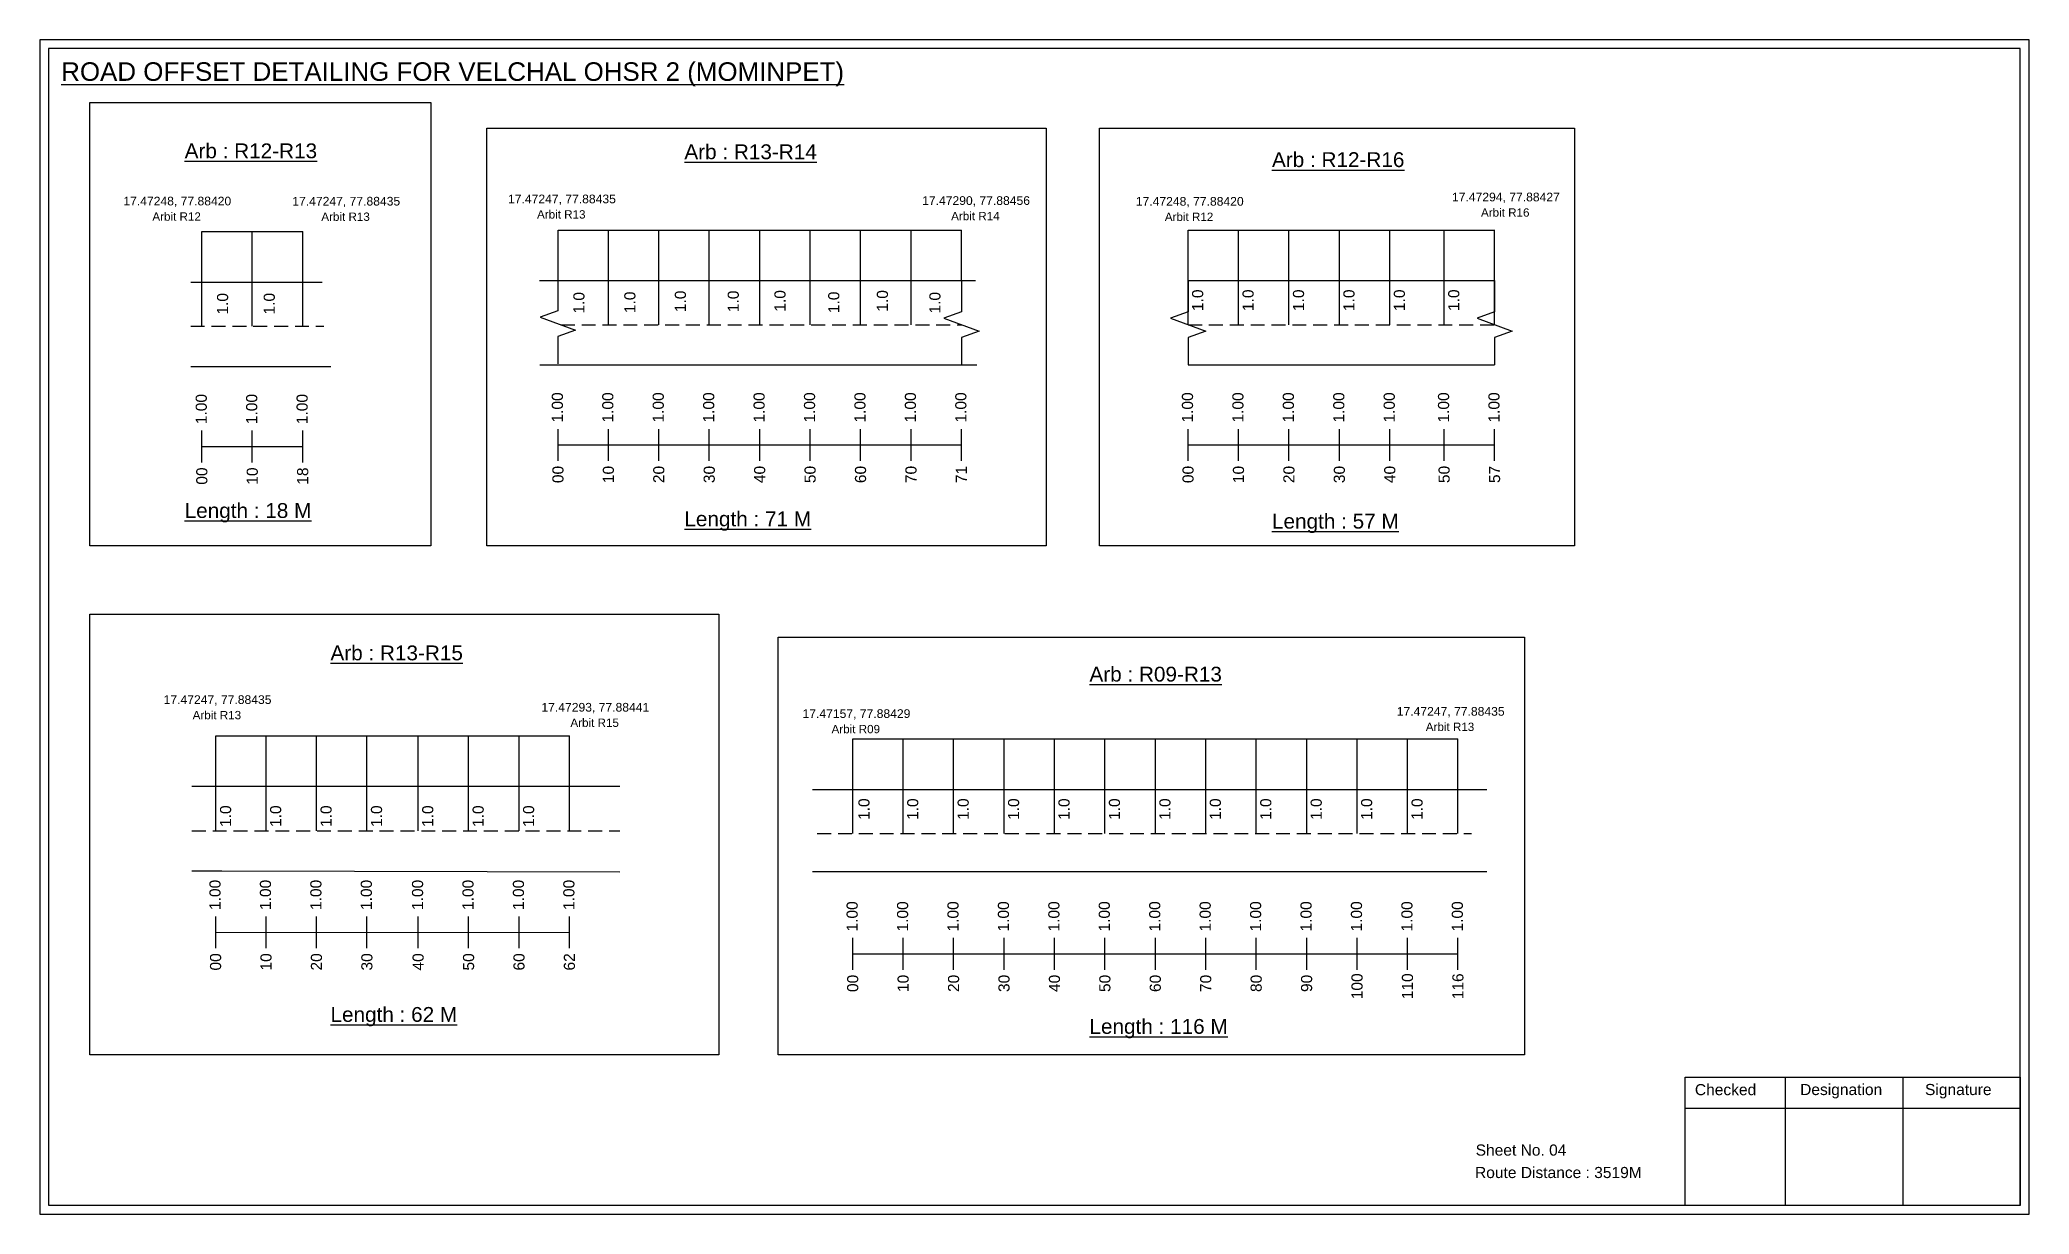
# Model space of a CAD drawing. Header units: inches. Extents: x 1000 to 5772, y 113 to 3122.
# Drawn here: x 3217 to 3754, y 113 to 429 of the extents above; entities that cross this region are included whole.
import ezdxf

# ---------------------------------------------------------------- set-up
doc = ezdxf.new("R2010")
doc.units = ezdxf.units.IN
doc.header["$MEASUREMENT"] = 0
doc.linetypes.add('DASHED2', pattern=[0.375, 0.25, -0.125])
doc.layers.add('PDF_Geometry', color=7, linetype='Continuous')
doc.layers.add('PDF_Text', color=5, linetype='Continuous')
doc.styles.add('PDF Arial', font='arial.ttf')
doc.styles.get("Standard").update_dxf_attribs({"font": 'arial.ttf'})

msp = doc.modelspace()

# ---------------------------------------------------------------- texts
at = {"color": 242, "true_color": 0xcd2027}
for s, height, p in [('%%UROAD OFFSET DETAILING FOR VELCHAL OHSR 2 (MOMINPET)', 5, (3222.93, 418.19)), ('%%UArb : R12-R13', 4, (3256.22, 397.31)), ('%%UArb : R13-R14', 4, (3390.97, 397.06)), ('%%UArb : R12-R16', 4, (3549.43, 394.94)), ('%%ULength : 18 M', 4, (3256.22, 300.31)), ('%%ULength : 71 M', 4, (3390.97, 298.06)), ('%%ULength : 57 M', 4, (3549.43, 297.44)), ('%%UArb : R13-R15', 4, (3295.54, 261.92)), ('%%UArb : R09-R13', 4, (3500.21, 256.19)), ('%%ULength : 62 M', 4, (3295.54, 164.42)), ('%%ULength : 116 M', 4, (3500.21, 161.19))]:
    msp.add_text(s, height=height, dxfattribs=at).set_placement(p)
at = {"color": 5}
for s, height, p in [('17.47248, 77.88420', 2.34, (3239.69, 384.6)), ('17.47247, 77.88435', 2.34, (3285.25, 384.56)), ('17.47247, 77.88435', 2.34, (3343.42, 385.17)), ('17.47290, 77.88456', 2.34, (3455.09, 384.73)), ('17.47248, 77.88420', 2.34, (3512.71, 384.52)), ('17.47294, 77.88427', 2.34, (3597.97, 385.69)), ('Arbit R12', 2.246, (3247.51, 380.47)), ('Arbit R13', 2.246, (3293.07, 380.43)), ('Arbit R13', 2.246, (3351.24, 381.05)), ('Arbit R14', 2.246, (3462.91, 380.6)), ('Arbit R12', 2.246, (3520.53, 380.4)), ('Arbit R16', 2.246, (3605.79, 381.56)), ('17.47247, 77.88435', 2.34, (3250.55, 250.15)), ('Arbit R13', 2.246, (3258.37, 246.02)), ('17.47293, 77.88441', 2.34, (3352.42, 248.09)), ('17.47157, 77.88429', 2.34, (3422.84, 246.38)), ('17.47247, 77.88435', 2.34, (3583.08, 246.98)), ('Arbit R15', 2.246, (3360.24, 243.96)), ('Arbit R09', 2.246, (3430.66, 242.25)), ('Arbit R13', 2.246, (3590.9, 242.86))]:
    msp.add_text(s, height=height, dxfattribs=at).set_placement(p)
for p in [(3267.94, 355.14), (3280.53, 355.17), (3364.03, 355.41), (3377.77, 355.54), (3391.39, 355.8), (3405.65, 355.8), (3418.25, 355.93), (3432.76, 355.54), (3445.87, 355.93), (3460.03, 355.43), (3530.88, 356.1), (3544.48, 356.1), (3558.08, 356.1), (3571.68, 356.1), (3585.28, 356.1), (3599.94, 356.11), (3268.75, 216.97), (3282.25, 216.97), (3295.85, 216.97), (3309.45, 216.97), (3323.26, 216.97), (3336.86, 216.97), (3350.46, 216.97), (3440.9, 218.86), (3454.05, 218.86), (3467.65, 218.86), (3481.25, 218.86), (3494.85, 218.86), (3508.45, 218.86), (3522.05, 218.86), (3535.65, 218.86), (3549.25, 218.86), (3562.85, 218.86), (3576.45, 218.86), (3590.05, 218.86)]:
    msp.add_text('1.0', height=3, rotation=90).set_placement(p)
at = {"color": 217, "true_color": 0x93278f}
for s, p in [('1.00', (3262.19, 325.59)), ('1.00', (3275.79, 325.59)), ('1.00', (3289.39, 325.59)), ('1.00', (3358.22, 326.03)), ('1.00', (3371.82, 326.03)), ('1.00', (3385.42, 326.03)), ('1.00', (3399.02, 326.03)), ('1.00', (3412.62, 326.03)), ('1.00', (3426.22, 326.03)), ('1.00', (3439.82, 326.03)), ('1.00', (3453.42, 326.03)), ('1.00', (3467.02, 326.03)), ('1.00', (3528.14, 326.03)), ('1.00', (3541.74, 326.03)), ('1.00', (3555.34, 326.03)), ('1.00', (3568.94, 326.03)), ('1.00', (3582.54, 326.03)), ('1.00', (3597.19, 326.03)), ('1.00', (3610.79, 326.03)), ('00', (3262.34, 309.27)), ('10', (3275.94, 309.27)), ('18', (3289.54, 309.27)), ('00', (3358.37, 309.7)), ('10', (3371.97, 309.7)), ('20', (3385.57, 309.7)), ('30', (3399.17, 309.7)), ('40', (3412.77, 309.7)), ('50', (3426.37, 309.7)), ('60', (3439.97, 309.7)), ('70', (3453.57, 309.7)), ('71', (3467.17, 309.7)), ('00', (3528.29, 309.7)), ('10', (3541.89, 309.7)), ('20', (3555.49, 309.7)), ('30', (3569.09, 309.7)), ('40', (3582.69, 309.7)), ('50', (3597.34, 309.71)), ('57', (3610.94, 309.71)), ('1.00', (3265.9, 194.58)), ('1.00', (3279.5, 194.58)), ('1.00', (3293.1, 194.58)), ('1.00', (3306.7, 194.58)), ('1.00', (3320.52, 194.58)), ('1.00', (3334.12, 194.58)), ('1.00', (3347.72, 194.58)), ('1.00', (3361.32, 194.58)), ('1.00', (3437.71, 188.78)), ('1.00', (3451.31, 188.78)), ('1.00', (3464.91, 188.78)), ('1.00', (3478.51, 188.78)), ('1.00', (3492.11, 188.78)), ('1.00', (3505.71, 188.78)), ('1.00', (3519.31, 188.78)), ('1.00', (3532.91, 188.78)), ('1.00', (3546.51, 188.78)), ('1.00', (3560.11, 188.78)), ('1.00', (3573.71, 188.78)), ('1.00', (3587.31, 188.78)), ('1.00', (3600.91, 188.78)), ('00', (3266.05, 178.26)), ('10', (3279.65, 178.26)), ('20', (3293.25, 178.26)), ('30', (3306.85, 178.26)), ('40', (3320.67, 178.26)), ('50', (3334.27, 178.26)), ('60', (3347.87, 178.26)), ('62', (3361.47, 178.26)), ('100', (3573.86, 170.51)), ('110', (3587.46, 170.51)), ('116', (3601.06, 170.51)), ('00', (3437.86, 172.46)), ('10', (3451.46, 172.46)), ('20', (3465.06, 172.46)), ('30', (3478.66, 172.46)), ('40', (3492.26, 172.46)), ('50', (3505.86, 172.46)), ('60', (3519.46, 172.46)), ('70', (3533.06, 172.46)), ('80', (3546.66, 172.46)), ('90', (3560.26, 172.46))]:
    msp.add_text(s, height=3, rotation=90, dxfattribs=at).set_placement(p)
for s, p in [('Sheet No. 04', (3604.36, 128.35)), ('Route Distance : 3519M', (3604.18, 122.3))]:
    msp.add_text(s, height=3).set_placement(p)
at = {"layer": 'PDF_Text', "color": 7, "attachment_point": 7, "style": 'PDF Arial'}
for s, insert, char_height in [('Checked', (3663.47, 144.6), 3.001), ('Designation', (3691.85, 143.77), 3.0006), ('Signature', (3725.53, 143.77), 3.001)]:
    msp.add_mtext(s, dxfattribs=dict(at, insert=insert, char_height=char_height))

# ---------------------------------------------------------------- linework, layer by layer
at = {"color": 5}
for p, q in [((3260.86, 377.53), (3288.06, 377.53)), ((3356.9, 377.96), (3465.7, 377.96)), ((3526.81, 377.96), (3609.47, 377.96)), ((3264.58, 241.51), (3359.99, 241.51)), ((3436.39, 240.72), (3599.59, 240.72))]:
    msp.add_line(p, q, dxfattribs=at)
for p, q in [((3260.86, 352), (3260.86, 377.53)), ((3274.46, 352), (3274.46, 377.53)), ((3288.06, 352), (3288.06, 377.53)), ((3356.9, 364.32), (3356.9, 377.96)), ((3370.5, 352.43), (3370.5, 377.96)), ((3384.1, 352.43), (3384.1, 377.96)), ((3397.7, 352.43), (3397.7, 377.96)), ((3411.3, 352.43), (3411.3, 377.96)), ((3424.9, 352.43), (3424.9, 377.96)), ((3438.5, 352.43), (3438.5, 377.96)), ((3452.1, 352.43), (3452.1, 377.96)), ((3465.7, 364.31), (3465.7, 377.96)), ((3526.81, 352.43), (3526.81, 377.96)), ((3540.41, 352.43), (3540.41, 377.96)), ((3554.01, 352.43), (3554.01, 377.96)), ((3567.61, 352.43), (3567.61, 377.96)), ((3581.21, 352.43), (3581.21, 377.96)), ((3595.87, 352.43), (3595.87, 377.97)), ((3609.47, 352.43), (3609.47, 377.97)), ((3257.86, 363.88), (3293.29, 363.88)), ((3351.9, 364.31), (3469.52, 364.37)), ((3526.81, 364.31), (3609.47, 364.31)), ((3257.86, 341.19), (3295.68, 341.19)), ((3352.04, 341.63), (3469.83, 341.63)), ((3526.81, 341.63), (3609.47, 341.63)), ((3264.58, 215.98), (3264.58, 241.51)), ((3278.18, 215.98), (3278.18, 241.51)), ((3291.78, 215.98), (3291.78, 241.51)), ((3305.38, 215.98), (3305.38, 241.51)), ((3319.19, 215.98), (3319.19, 241.51)), ((3332.79, 215.98), (3332.79, 241.51)), ((3346.39, 215.98), (3346.39, 241.51)), ((3359.99, 215.98), (3359.99, 241.51)), ((3436.39, 215.18), (3436.39, 240.72)), ((3449.99, 215.18), (3449.99, 240.72)), ((3463.59, 215.18), (3463.59, 240.72)), ((3477.19, 215.18), (3477.19, 240.72)), ((3490.79, 215.18), (3490.79, 240.72)), ((3504.39, 215.18), (3504.39, 240.72)), ((3517.99, 215.18), (3517.99, 240.72)), ((3531.59, 215.18), (3531.59, 240.72)), ((3545.19, 215.18), (3545.19, 240.72)), ((3558.79, 215.18), (3558.79, 240.72)), ((3572.39, 215.18), (3572.39, 240.72)), ((3585.99, 215.18), (3585.99, 240.72)), ((3599.59, 215.18), (3599.59, 240.72)), ((3373.59, 227.86), (3258.17, 227.86)), ((3425.51, 227.07), (3607.41, 227.07)), ((3258.17, 205.17), (3266.23, 205.17)), ((3266.23, 205.17), (3373.59, 204.88)), ((3607.41, 204.88), (3425.51, 204.88))]:
    msp.add_line(p, q)
at = {"linetype": 'DASHED2', "ltscale": 15}
for p, q in [((3257.86, 352), (3293.77, 352)), ((3357.66, 352.43), (3465.7, 352.43)), ((3526.81, 352.43), (3609.47, 352.43)), ((3258.17, 215.98), (3373.59, 215.98)), ((3426.78, 215.18), (3603.2, 215.18))]:
    msp.add_line(p, q, dxfattribs=at)
at = {"color": 217, "true_color": 0x93278f}
for p, q in [((3260.86, 315.3), (3260.86, 323.85)), ((3274.46, 315.3), (3274.46, 323.85)), ((3288.06, 315.3), (3288.06, 323.85)), ((3356.9, 315.73), (3356.9, 324.29)), ((3370.5, 315.73), (3370.5, 324.29)), ((3384.1, 315.73), (3384.1, 324.29)), ((3397.7, 315.73), (3397.7, 324.29)), ((3411.3, 315.73), (3411.3, 324.29)), ((3424.9, 315.73), (3424.9, 324.29)), ((3438.5, 315.73), (3438.5, 324.29)), ((3452.1, 315.73), (3452.1, 324.29)), ((3465.7, 315.73), (3465.7, 324.29)), ((3526.81, 315.73), (3526.81, 324.29)), ((3540.41, 315.73), (3540.41, 324.29)), ((3554.01, 315.73), (3554.01, 324.29)), ((3567.61, 315.73), (3567.61, 324.29)), ((3581.21, 315.73), (3581.21, 324.29)), ((3595.87, 315.73), (3595.87, 324.29)), ((3609.47, 315.73), (3609.47, 324.29)), ((3260.86, 319.57), (3288.06, 319.57)), ((3356.9, 320), (3465.7, 320)), ((3526.81, 320), (3609.47, 320.01)), ((3264.58, 184.28), (3264.58, 192.84)), ((3264.58, 188.55), (3359.99, 188.61)), ((3278.18, 184.28), (3278.18, 192.84)), ((3291.78, 184.28), (3291.78, 192.84)), ((3305.38, 184.28), (3305.38, 192.84)), ((3319.19, 184.28), (3319.19, 192.84)), ((3332.79, 184.28), (3332.79, 192.84)), ((3346.39, 184.28), (3346.39, 192.84)), ((3359.99, 184.28), (3359.99, 192.84)), ((3436.39, 178.49), (3436.39, 187.04)), ((3436.39, 182.75), (3599.59, 182.79)), ((3449.99, 178.49), (3449.99, 187.04)), ((3463.59, 178.49), (3463.59, 187.04)), ((3477.19, 178.49), (3477.19, 187.04)), ((3490.79, 178.49), (3490.79, 187.04)), ((3504.39, 178.49), (3504.39, 187.04)), ((3517.99, 178.49), (3517.99, 187.04)), ((3531.59, 178.49), (3531.59, 187.04)), ((3545.19, 178.49), (3545.19, 187.04)), ((3558.79, 178.49), (3558.79, 187.04)), ((3572.39, 178.49), (3572.39, 187.04)), ((3585.99, 178.49), (3585.99, 187.04)), ((3599.59, 178.49), (3599.59, 187.04))]:
    msp.add_line(p, q, dxfattribs=at)
for points in [[(3230.65, 412.37), (3322.6, 412.37), (3322.6, 292.77), (3230.65, 292.77)], [(3337.67, 405.45), (3488.52, 405.45), (3488.52, 292.77), (3337.67, 292.77)], [(3502.95, 405.45), (3631.05, 405.45), (3631.05, 292.77), (3502.95, 292.77)], [(3230.65, 274.35), (3400.27, 274.35), (3400.27, 155.52), (3230.65, 155.52)], [(3416.29, 268.2), (3617.53, 268.2), (3617.53, 155.52), (3416.29, 155.52)]]:
    msp.add_lwpolyline(points, close=True)
at = {"linetype": 'Continuous'}
for points in [[(3356.88, 364.6), (3356.88, 356.17), (3352.13, 354.44), (3361.62, 350.99), (3356.88, 349.26), (3356.88, 341.91)], [(3465.7, 364.31), (3465.7, 355.88), (3460.95, 354.16), (3470.44, 350.7), (3465.7, 348.98), (3465.7, 341.63)], [(3526.81, 364.31), (3526.81, 355.88), (3522.07, 354.16), (3531.56, 350.7), (3526.81, 348.98), (3526.81, 341.63)], [(3609.47, 364.31), (3609.47, 355.88), (3604.73, 354.16), (3614.21, 350.7), (3609.47, 348.98), (3609.47, 341.63)]]:
    msp.add_lwpolyline(points, dxfattribs=at)
at = {"layer": 'PDF_Geometry'}
for points in [[(3217.15, 429.26), (3217.15, 112.55), (3753.63, 112.55), (3753.63, 429.26)], [(3219.48, 426.93), (3219.48, 114.97), (3751.21, 114.97), (3751.21, 426.93)]]:
    msp.add_lwpolyline(points, close=True, dxfattribs=at)
at = {"layer": 'PDF_Geometry', "color": 242, "true_color": 0xcc1f26}
msp.add_lwpolyline([(3751.21, 114.87), (3660.86, 114.87), (3660.86, 149.49), (3751.21, 149.49)], close=True, dxfattribs=at)
for points in [[(3687.85, 149.49), (3687.85, 114.87)], [(3719.57, 149.49), (3719.57, 114.87)], [(3660.86, 141.11), (3751.21, 141.11)]]:
    msp.add_lwpolyline(points, dxfattribs=at)

msp.set_redraw_order([(e.dxf.handle, doc.entitydb.next_handle()) for e in msp.query("TEXT MTEXT ATTDEF DIMENSION ARC_DIMENSION")])  # texts and dimensions are drawn at this point

doc.saveas('drawing.dxf')
